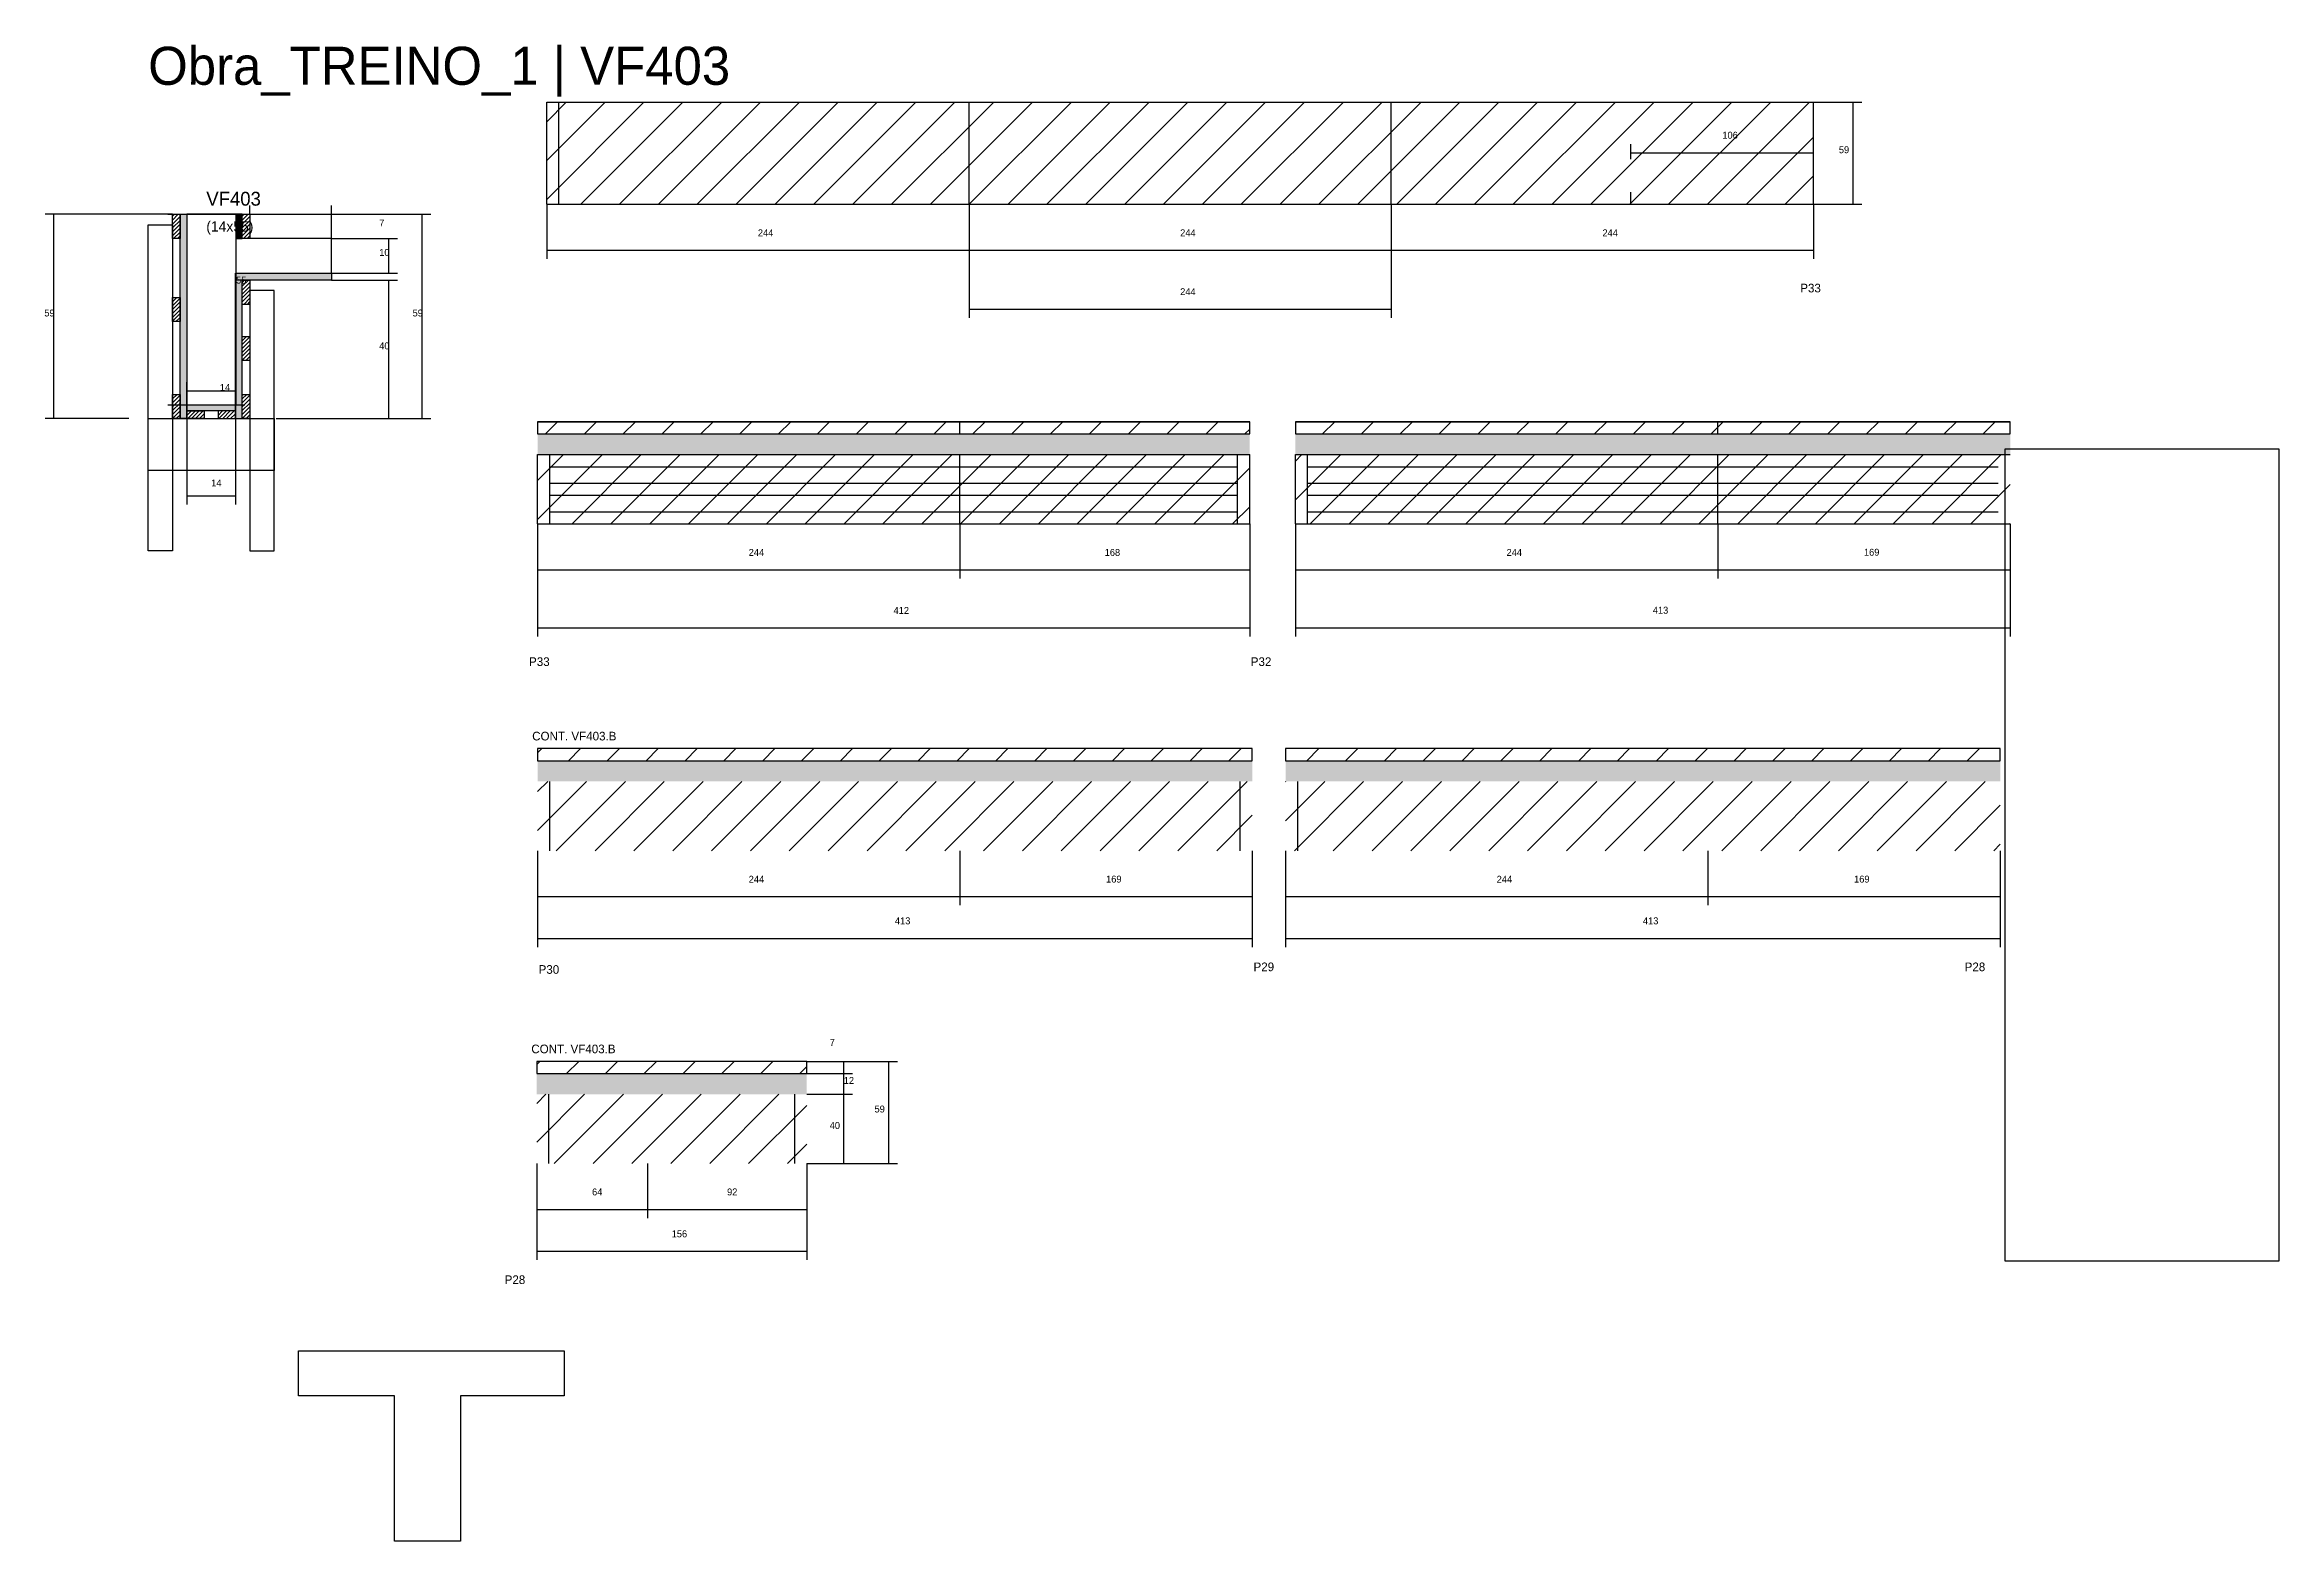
# Model space of a CAD drawing. Header units: metres. Extents: x -41 to 34840, y -36000 to 1848.
# Drawn here: x 20320 to 21611, y -4501 to -3637 of the extents above; entities that cross this region are included whole.
import ezdxf

# ---------------------------------------------------------------- set-up
doc = ezdxf.new("R2010")
doc.units = ezdxf.units.M
for name, color, linetype in [('CONCRETO', 251, 'Continuous'), ('COTA', 4, 'Continuous'), ('Cota Seção (2x)', 4, 'Continuous'), ('Hachura', 253, 'Continuous'), ('LABEL_ID', 3, 'Continuous'), ('Madeira', 126, 'Continuous'), ('NOMENCLATURA', 7, 'Continuous'), ('Painéis', 200, 'Continuous'), ('REAPROVEITAMENTO', 251, 'Continuous'), ('SARR_2.2x7', 40, 'Continuous'), ('SARR_3.5x7', 81, 'Continuous'), ('Texto Seção', 7, 'Continuous')]:
    doc.layers.add(name, color=color, linetype=linetype)

msp = doc.modelspace()

# ---------------------------------------------------------------- texts
at = {"layer": 'COTA'}
for s, p in [('106', (21289.6, -3691.1)), ('59', (21356.9, -3699.5)), ('7', (20513.5, -3741.8)), ('244', (20732.3, -3747.5)), ('244', (20976.3, -3747.5)), ('244', (21220.3, -3747.5)), ('10', (20513.5, -3758.8)), ('244', (20976.3, -3781.5)), ('59', (20320, -3793.8)), ('59', (20532.8, -3793.8)), ('40', (20513.5, -3812.8)), ('14', (20416.4, -3892)), ('244', (20727, -3932.1)), ('168', (20932.7, -3932.1)), ('244', (21164.9, -3932.1)), ('169', (21371.4, -3932)), ('412', (20810.7, -3965.6)), ('413', (21249.4, -3965.5)), ('244', (20727, -4120.9)), ('169', (20933.5, -4120.8)), ('244', (21159.2, -4120.9)), ('169', (21365.7, -4120.8)), ('413', (20811.5, -4144.9)), ('413', (21243.7, -4144.9)), ('7', (20773.8, -4215.2)), ('12', (20781.9, -4237.1)), ('40', (20773.8, -4263.1)), ('59', (20799.7, -4253.6)), ('64', (20636.5, -4301.5)), ('92', (20714.5, -4301.5)), ('156', (20682.5, -4325.7))]:
    msp.add_text(s, height=4, dxfattribs=at).set_placement(p)
at = {"layer": 'Cota Seção (2x)'}
for s, p in [('55', (20430.8, -3774.8)), ('14', (20421.4, -3836.8))]:
    msp.add_text(s, height=4, dxfattribs=at).set_placement(p)
at = {"layer": 'LABEL_ID'}
msp.add_text('Obra_TREINO_1 | VF403', height=22, dxfattribs=at).set_placement((20380, -3660))
at = {"layer": 'NOMENCLATURA'}
for s, p in [('P33', (21334.6, -3779.9)), ('P33', (20600.1, -3995.7)), ('P32', (21017.1, -3995.7)), ('P30', (20605.6, -4173.5)), ('P29', (21018.7, -4172)), ('P28', (21429.6, -4172)), ('P28', (20586, -4352.7))]:
    msp.add_text(s, height=5, dxfattribs=at).set_placement(p)
at = {"layer": 'Texto Seção'}
for s, height, p in [('VF403', 8, (20413.6, -3729.8)), ('(14x55)', 6, (20413.6, -3744.8)), ('CONT. VF403.B', 5, (20601.9, -4038.7)), ('CONT. VF403.B', 5, (20601.4, -4219.4))]:
    msp.add_text(s, height=height, dxfattribs=at).set_placement(p)

# ---------------------------------------------------------------- hatches: boundary and pattern name
at = {"layer": 'COTA'}
h = msp.add_hatch(dxfattribs=at)
h.set_pattern_fill('AR-CONC', scale=0.03)
h.paths.add_polyline_path([(21016.5, -3861.6), (20605, -3861.6), (20605, -3861.6), (20605, -3873.6), (20605, -3873.6), (21016.5, -3873.6), (21016.5, -3873.6), (21016.5, -3861.6)])
h = msp.add_hatch(dxfattribs=at)
h.set_pattern_fill('AR-CONC', scale=0.03)
h.paths.add_polyline_path([(21455.9, -3861.6), (21042.9, -3861.6), (21042.9, -3861.6), (21042.9, -3873.6), (21042.9, -3873.6), (21455.9, -3873.6), (21455.9, -3873.6), (21455.9, -3861.6)])
h = msp.add_hatch(dxfattribs=at)
h.set_pattern_fill('AR-CONC', scale=0.03)
h.paths.add_polyline_path([(21018, -4062.4), (21018, -4050.4), (21018, -4050.4), (20605, -4050.4), (20605, -4050.4), (20605, -4062.4), (20605, -4062.4), (21018, -4062.4)])
h = msp.add_hatch(dxfattribs=at)
h.set_pattern_fill('AR-CONC', scale=0.03)
h.paths.add_polyline_path([(21450.2, -4062.4), (21450.2, -4050.4), (21450.2, -4050.4), (21037.2, -4050.4), (21037.2, -4050.4), (21037.2, -4062.4), (21037.2, -4062.4), (21450.2, -4062.4)])
h = msp.add_hatch(dxfattribs=at)
h.set_pattern_fill('AR-CONC', scale=0.03)
h.paths.add_polyline_path([(20760.5, -4243.1), (20760.5, -4231.1), (20760.5, -4231.1), (20604.5, -4231.1), (20604.5, -4231.1), (20604.5, -4243.1), (20604.5, -4243.1), (20760.5, -4243.1)])
at = {"layer": 'Hachura'}
h = msp.add_hatch(dxfattribs=at)
h.set_pattern_fill('ANSI31', scale=0.5)
h.paths.add_polyline_path([(20398.4, -3748.8), (20394, -3748.8), (20394, -3748.8), (20394, -3734.8), (20394, -3734.8), (20398.4, -3734.8), (20398.4, -3734.8), (20398.4, -3748.8)])
h = msp.add_hatch(color=8, dxfattribs=at)
h.dxf.hatch_style = 1
h.paths.add_polyline_path([(20398.4, -3734.8), (20402.4, -3734.8), (20402.4, -3734.8), (20402.4, -3852.8), (20402.4, -3852.8), (20398.4, -3852.8), (20398.4, -3852.8), (20398.4, -3734.8)])
h = msp.add_hatch(color=8, dxfattribs=at)
h.dxf.hatch_style = 1
h.paths.add_polyline_path([(20434.4, -3734.8), (20430.8, -3734.8), (20430.8, -3734.8), (20430.8, -3748.8), (20430.8, -3748.8), (20434.4, -3748.8), (20434.4, -3748.8), (20434.4, -3734.8)])
h = msp.add_hatch(dxfattribs=at)
h.set_pattern_fill('ANSI31', scale=0.5)
h.paths.add_polyline_path([(20438.8, -3748.8), (20434.4, -3748.8), (20434.4, -3748.8), (20434.4, -3734.8), (20434.4, -3734.8), (20438.8, -3734.8), (20438.8, -3734.8), (20438.8, -3748.8)])
h = msp.add_hatch(color=8, dxfattribs=at)
h.dxf.hatch_style = 1
h.paths.add_polyline_path([(20430.4, -3772.8), (20430.4, -3768.8), (20430.4, -3768.8), (20486, -3768.8), (20486, -3768.8), (20486, -3772.8), (20486, -3772.8), (20430.4, -3772.8)])
h = msp.add_hatch(dxfattribs=at)
h.set_pattern_fill('ANSI31', scale=0.5)
h.paths.add_polyline_path([(20398.4, -3796.8), (20394, -3796.8), (20394, -3796.8), (20394, -3782.8), (20394, -3782.8), (20398.4, -3782.8), (20398.4, -3782.8), (20398.4, -3796.8)])
h = msp.add_hatch(color=8, dxfattribs=at)
h.dxf.hatch_style = 1
h.paths.add_polyline_path([(20430.4, -3772.8), (20434.4, -3772.8), (20434.4, -3772.8), (20434.4, -3852.8), (20434.4, -3852.8), (20430.4, -3852.8), (20430.4, -3852.8), (20430.4, -3772.8)])
h = msp.add_hatch(dxfattribs=at)
h.set_pattern_fill('ANSI31', scale=0.5)
h.paths.add_polyline_path([(20438.8, -3786.8), (20434.4, -3786.8), (20434.4, -3786.8), (20434.4, -3772.8), (20434.4, -3772.8), (20438.8, -3772.8), (20438.8, -3772.8), (20438.8, -3786.8)])
h = msp.add_hatch(dxfattribs=at)
h.set_pattern_fill('ANSI31', scale=0.5)
h.paths.add_polyline_path([(20438.8, -3819.3), (20434.4, -3819.3), (20434.4, -3819.3), (20434.4, -3805.3), (20434.4, -3805.3), (20438.8, -3805.3), (20438.8, -3805.3), (20438.8, -3819.3)])
h = msp.add_hatch(dxfattribs=at)
h.set_pattern_fill('ANSI31', scale=0.5)
h.paths.add_polyline_path([(20398.4, -3852.8), (20394, -3852.8), (20394, -3852.8), (20394, -3838.8), (20394, -3838.8), (20398.4, -3838.8), (20398.4, -3838.8), (20398.4, -3852.8)])
h = msp.add_hatch(color=8, dxfattribs=at)
h.dxf.hatch_style = 1
h.paths.add_polyline_path([(20402.4, -3848.4), (20402.4, -3844.8), (20402.4, -3844.8), (20430.4, -3844.8), (20430.4, -3844.8), (20430.4, -3848.4), (20430.4, -3848.4), (20402.4, -3848.4)])
h = msp.add_hatch(dxfattribs=at)
h.set_pattern_fill('ANSI31', scale=0.5)
h.paths.add_polyline_path([(20438.8, -3852.8), (20434.4, -3852.8), (20434.4, -3852.8), (20434.4, -3838.8), (20434.4, -3838.8), (20438.8, -3838.8), (20438.8, -3838.8), (20438.8, -3852.8)])
h = msp.add_hatch(dxfattribs=at)
h.set_pattern_fill('ANSI31', scale=0.5)
h.paths.add_polyline_path([(20402.4, -3852.8), (20402.4, -3848.4), (20402.4, -3848.4), (20412.4, -3848.4), (20412.4, -3848.4), (20412.4, -3852.8), (20412.4, -3852.8), (20402.4, -3852.8)])
h = msp.add_hatch(dxfattribs=at)
h.set_pattern_fill('ANSI31', scale=0.5)
h.paths.add_polyline_path([(20430.4, -3852.8), (20430.4, -3848.4), (20430.4, -3848.4), (20420.4, -3848.4), (20420.4, -3848.4), (20420.4, -3852.8), (20420.4, -3852.8), (20430.4, -3852.8)])
at = {"layer": 'REAPROVEITAMENTO'}
h = msp.add_hatch(dxfattribs=at)
h.set_pattern_fill('ANSI31', scale=5)
h.paths.add_polyline_path([(21342.3, -3729), (21342.3, -3670), (21342.3, -3670), (20610.3, -3670), (20610.3, -3670), (20610.3, -3729), (20610.3, -3729), (21342.3, -3729)])
h = msp.add_hatch(dxfattribs=at)
h.set_pattern_fill('ANSI31', scale=5)
h.paths.add_polyline_path([(21016.5, -3861.6), (21016.5, -3854.6), (21016.5, -3854.6), (20605, -3854.6), (20605, -3854.6), (20605, -3861.6), (20605, -3861.6), (21016.5, -3861.6)])
h = msp.add_hatch(dxfattribs=at)
h.set_pattern_fill('ANSI31', scale=5)
h.paths.add_polyline_path([(21455.9, -3861.6), (21455.9, -3854.6), (21455.9, -3854.6), (21042.9, -3854.6), (21042.9, -3854.6), (21042.9, -3861.6), (21042.9, -3861.6), (21455.9, -3861.6)])
h = msp.add_hatch(dxfattribs=at)
h.set_pattern_fill('ANSI31', scale=5)
h.paths.add_polyline_path([(21016.5, -3913.6), (21016.5, -3873.6), (21016.5, -3873.6), (20605, -3873.6), (20605, -3873.6), (20605, -3913.6), (20605, -3913.6), (21016.5, -3913.6)])
h = msp.add_hatch(dxfattribs=at)
h.set_pattern_fill('ANSI31', scale=5)
h.paths.add_polyline_path([(21455.9, -3913.6), (21455.9, -3873.6), (21455.9, -3873.6), (21042.9, -3873.6), (21042.9, -3873.6), (21042.9, -3913.6), (21042.9, -3913.6), (21455.9, -3913.6)])
h = msp.add_hatch(dxfattribs=at)
h.set_pattern_fill('ANSI31', scale=5)
h.paths.add_polyline_path([(21018, -4050.4), (21018, -4043.4), (21018, -4043.4), (20605, -4043.4), (20605, -4043.4), (20605, -4050.4), (20605, -4050.4), (21018, -4050.4)])
h = msp.add_hatch(dxfattribs=at)
h.set_pattern_fill('ANSI31', scale=5)
h.paths.add_polyline_path([(21450.2, -4050.4), (21450.2, -4043.4), (21450.2, -4043.4), (21037.2, -4043.4), (21037.2, -4043.4), (21037.2, -4050.4), (21037.2, -4050.4), (21450.2, -4050.4)])
h = msp.add_hatch(dxfattribs=at)
h.set_pattern_fill('ANSI31', scale=5)
h.paths.add_polyline_path([(21018, -4102.4), (21018, -4062.4), (21018, -4062.4), (20605, -4062.4), (20605, -4062.4), (20605, -4102.4), (20605, -4102.4), (21018, -4102.4)])
h = msp.add_hatch(dxfattribs=at)
h.set_pattern_fill('ANSI31', scale=5)
h.paths.add_polyline_path([(21450.2, -4102.4), (21450.2, -4062.4), (21450.2, -4062.4), (21037.2, -4062.4), (21037.2, -4062.4), (21037.2, -4102.4), (21037.2, -4102.4), (21450.2, -4102.4)])
h = msp.add_hatch(dxfattribs=at)
h.set_pattern_fill('ANSI31', scale=5)
h.paths.add_polyline_path([(20760.5, -4231.1), (20760.5, -4224.1), (20760.5, -4224.1), (20604.5, -4224.1), (20604.5, -4224.1), (20604.5, -4231.1), (20604.5, -4231.1), (20760.5, -4231.1)])
h = msp.add_hatch(dxfattribs=at)
h.set_pattern_fill('ANSI31', scale=5)
h.paths.add_polyline_path([(20760.5, -4283.1), (20760.5, -4243.1), (20760.5, -4243.1), (20604.5, -4243.1), (20604.5, -4243.1), (20604.5, -4283.1), (20604.5, -4283.1), (20760.5, -4283.1)])

# ---------------------------------------------------------------- linework, layer by layer
at = {"layer": 'CONCRETO'}
for points in [[(20486, -3768.8), (20486, -3748.8), (20430.8, -3748.8), (20430.8, -3734.8), (20402.4, -3734.8), (20402.4, -3844.8), (20430.4, -3844.8), (20430.4, -3768.8)], [(20466.8, -4417.3), (20466.8, -4391.3), (20620.4, -4391.3), (20620.4, -4417.3), (20560.4, -4417.3), (20560.4, -4501.3), (20522.4, -4501.3), (20522.4, -4417.3)]]:
    msp.add_lwpolyline(points, close=True, dxfattribs=at)
at = {"layer": 'COTA'}
for p, q in [((21342.3, -3670), (21370.1, -3670)), ((21365.1, -3729), (21365.1, -3670)), ((21236.8, -3699.5), (21236.8, -3694.2)), ((21236.8, -3699.2), (21342.3, -3699.2)), ((21342.3, -3699.5), (21342.3, -3694.2)), ((20438.8, -3734.8), (20438.8, -3729.8)), ((20486, -3748.8), (20486, -3729.8)), ((20610.3, -3729), (20610.3, -3760.5)), ((20854.3, -3729), (20854.3, -3760.5)), ((20854.3, -3729), (20854.3, -3760.5)), ((20854.3, -3729), (20854.3, -3794.6)), ((21098.3, -3729), (21098.3, -3760.5)), ((21098.3, -3729), (21098.3, -3794.6)), ((21098.3, -3729), (21098.3, -3760.5)), ((21342.3, -3729), (21370.1, -3729)), ((21342.3, -3729), (21342.3, -3760.5)), ((20394, -3734.8), (20320.5, -3734.8)), ((20325.5, -3852.8), (20325.5, -3734.8)), ((20438.8, -3734.8), (20543.3, -3734.8)), ((20438.8, -3734.8), (20486, -3734.8)), ((20538.3, -3852.8), (20538.3, -3734.8)), ((20486, -3748.8), (20524, -3748.8)), ((20519, -3768.8), (20519, -3748.8)), ((20610.3, -3755.5), (20854.3, -3755.5)), ((20854.3, -3755.5), (21098.3, -3755.5)), ((21098.3, -3755.5), (21342.3, -3755.5)), ((20486, -3768.8), (20524, -3768.8)), ((20486, -3772.8), (20524, -3772.8)), ((20519, -3852.8), (20519, -3772.8)), ((20854.3, -3789.6), (21098.3, -3789.6)), ((20368.8, -3852.8), (20320.5, -3852.8)), ((20402.4, -3852.8), (20402.4, -3902.5)), ((20430.4, -3852.8), (20430.4, -3902.5)), ((20454, -3852.8), (20543.3, -3852.8)), ((20454, -3852.8), (20524, -3852.8)), ((20402.4, -3897.5), (20430.4, -3897.5)), ((20605, -3913.6), (20605, -3945.2)), ((20605, -3913.6), (20605, -3978.7)), ((20849, -3913.6), (20849, -3945.2)), ((20849, -3913.6), (20849, -3945.2)), ((21016.5, -3913.6), (21016.5, -3945.2)), ((21016.5, -3913.6), (21016.5, -3978.7)), ((21042.9, -3913.6), (21042.9, -3945.2)), ((21042.9, -3913.6), (21042.9, -3978.7)), ((21286.9, -3913.6), (21286.9, -3945.2)), ((21286.9, -3913.6), (21286.9, -3945.2)), ((21455.9, -3913.6), (21455.9, -3945.2)), ((21455.9, -3913.6), (21455.9, -3978.7)), ((20605, -3940.2), (20849, -3940.2)), ((20849, -3940.2), (21016.5, -3940.2)), ((21042.9, -3940.2), (21286.9, -3940.2)), ((21286.9, -3940.2), (21455.9, -3940.2)), ((20605, -3973.7), (21016.5, -3973.7)), ((21042.9, -3973.7), (21455.9, -3973.7)), ((20605, -4102.4), (20605, -4133.9)), ((20605, -4102.4), (20605, -4158.1)), ((20849, -4102.4), (20849, -4133.9)), ((20849, -4102.4), (20849, -4133.9)), ((21018, -4102.4), (21018, -4133.9)), ((21018, -4102.4), (21018, -4158.1)), ((21037.2, -4102.4), (21037.2, -4133.9)), ((21037.2, -4102.4), (21037.2, -4158.1)), ((21281.2, -4102.4), (21281.2, -4133.9)), ((21281.2, -4102.4), (21281.2, -4133.9)), ((21450.2, -4102.4), (21450.2, -4133.9)), ((21450.2, -4102.4), (21450.2, -4158.1)), ((20605, -4128.9), (20849, -4128.9)), ((20849, -4128.9), (21018, -4128.9)), ((21037.2, -4128.9), (21281.2, -4128.9)), ((21281.2, -4128.9), (21450.2, -4128.9)), ((20605, -4153.1), (21018, -4153.1)), ((21037.2, -4153.1), (21450.2, -4153.1)), ((20760.5, -4224.1), (20786.9, -4224.1)), ((20760.5, -4224.1), (20812.9, -4224.1)), ((20760.5, -4231.1), (20786.9, -4231.1)), ((20760.5, -4231.1), (20786.9, -4231.1)), ((20781.9, -4231.1), (20781.9, -4224.1)), ((20781.9, -4243.1), (20781.9, -4231.1)), ((20807.9, -4283.1), (20807.9, -4224.1)), ((20760.5, -4243.1), (20786.9, -4243.1)), ((20760.5, -4243.1), (20786.9, -4243.1)), ((20781.9, -4283.1), (20781.9, -4243.1)), ((20604.5, -4283.1), (20604.5, -4314.6)), ((20604.5, -4283.1), (20604.5, -4338.8)), ((20668.5, -4283.1), (20668.5, -4314.6)), ((20668.5, -4283.1), (20668.5, -4314.6)), ((20760.5, -4283.1), (20760.5, -4314.6)), ((20760.5, -4283.1), (20760.5, -4338.8)), ((20760.5, -4283.1), (20786.9, -4283.1)), ((20760.5, -4283.1), (20812.9, -4283.1)), ((20604.5, -4309.6), (20668.5, -4309.6)), ((20668.5, -4309.6), (20760.5, -4309.6)), ((20604.5, -4333.8), (20760.5, -4333.8))]:
    msp.add_line(p, q, dxfattribs=at)
at = {"layer": 'Cota Seção (2x)'}
for p, q in [((20391.4, -3734.8), (20435.8, -3734.8)), ((20430.8, -3844.8), (20430.8, -3734.8)), ((20402.4, -3852.8), (20402.4, -3831.8)), ((20430.4, -3852.8), (20430.4, -3831.8)), ((20391.4, -3844.8), (20435.8, -3844.8)), ((20402.4, -3836.8), (20430.4, -3836.8))]:
    msp.add_line(p, q, dxfattribs=at)
at = {"layer": 'Madeira'}
for points in [[(20398.4, -3748.8), (20394, -3748.8), (20394, -3734.8), (20398.4, -3734.8)], [(20438.8, -3748.8), (20434.4, -3748.8), (20434.4, -3734.8), (20438.8, -3734.8)], [(20398.4, -3796.8), (20394, -3796.8), (20394, -3782.8), (20398.4, -3782.8)], [(20438.8, -3786.8), (20434.4, -3786.8), (20434.4, -3772.8), (20438.8, -3772.8)], [(20438.8, -3819.3), (20434.4, -3819.3), (20434.4, -3805.3), (20438.8, -3805.3)], [(20398.4, -3852.8), (20394, -3852.8), (20394, -3838.8), (20398.4, -3838.8)], [(20438.8, -3852.8), (20434.4, -3852.8), (20434.4, -3838.8), (20438.8, -3838.8)], [(20402.4, -3852.8), (20402.4, -3848.4), (20412.4, -3848.4), (20412.4, -3852.8)], [(20430.4, -3852.8), (20430.4, -3848.4), (20420.4, -3848.4), (20420.4, -3852.8)]]:
    msp.add_lwpolyline(points, close=True, dxfattribs=at)
at = {"layer": 'Painéis'}
for p, q in [((20610.3, -3670), (21342.3, -3670)), ((20610.3, -3729), (20610.3, -3670)), ((20854.3, -3729), (20854.3, -3670)), ((21098.3, -3729), (21098.3, -3670)), ((21342.3, -3729), (21342.3, -3670)), ((20610.3, -3729), (21342.3, -3729)), ((20430.4, -3768.8), (20486, -3768.8)), ((20402.4, -3844.8), (20430.4, -3844.8)), ((20605, -3854.6), (21016.5, -3854.6)), ((20849, -3861.6), (20849, -3854.6)), ((21016.5, -3861.6), (21016.5, -3854.6)), ((21042.9, -3854.6), (21455.9, -3854.6)), ((21286.9, -3861.6), (21286.9, -3854.6)), ((20605, -3861.6), (21016.5, -3861.6)), ((21042.9, -3861.6), (21455.9, -3861.6)), ((20605, -3873.6), (21016.5, -3873.6)), ((20605, -3913.6), (20605, -3873.6)), ((20849, -3913.6), (20849, -3873.6)), ((21016.5, -3913.6), (21016.5, -3873.6)), ((21042.9, -3873.6), (21455.9, -3873.6)), ((21042.9, -3913.6), (21042.9, -3873.6)), ((21286.9, -3913.6), (21286.9, -3873.6)), ((20605, -3913.6), (21016.5, -3913.6)), ((21042.9, -3913.6), (21455.9, -3913.6))]:
    msp.add_line(p, q, dxfattribs=at)
for points in [[(20398.4, -3734.8), (20402.4, -3734.8), (20402.4, -3852.8), (20398.4, -3852.8)], [(20434.4, -3734.8), (20430.8, -3734.8), (20430.8, -3748.8), (20434.4, -3748.8)], [(20430.4, -3772.8), (20430.4, -3768.8), (20486, -3768.8), (20486, -3772.8)], [(20434.4, -3772.8), (20430.4, -3772.8), (20430.4, -3852.8), (20434.4, -3852.8)], [(20402.4, -3848.4), (20402.4, -3844.8), (20430.4, -3844.8), (20430.4, -3848.4)], [(20605, -3861.6), (21016.5, -3861.6), (21016.5, -3854.6), (20605, -3854.6)], [(21042.9, -3861.6), (21455.9, -3861.6), (21455.9, -3854.6), (21042.9, -3854.6)], [(20605, -4050.4), (21018, -4050.4), (21018, -4043.4), (20605, -4043.4)], [(21037.2, -4050.4), (21450.2, -4050.4), (21450.2, -4043.4), (21037.2, -4043.4)], [(20604.5, -4231.1), (20760.5, -4231.1), (20760.5, -4224.1), (20604.5, -4224.1)]]:
    msp.add_lwpolyline(points, close=True, dxfattribs=at)
at = {"layer": 'SARR_2.2x7'}
for p, q in [((20617.3, -3729), (20617.3, -3670)), ((21236.8, -3703), (21236.8, -3696)), ((21236.8, -3729), (21236.8, -3722)), ((20612, -3913.6), (20612, -3873.6)), ((20612, -3880.6), (20849, -3880.6)), ((20849, -3880.6), (21009.5, -3880.6)), ((21009.5, -3913.6), (21009.5, -3873.6)), ((21049.9, -3913.6), (21049.9, -3873.6)), ((21049.9, -3880.6), (21286.9, -3880.6)), ((21286.9, -3880.6), (21449, -3880.6)), ((20612, -3890.1), (20849, -3890.1)), ((20612, -3897.1), (20849, -3897.1)), ((20849, -3890.1), (21009.5, -3890.1)), ((20849, -3897.1), (21009.5, -3897.1)), ((21049.9, -3890.1), (21286.9, -3890.1)), ((21049.9, -3897.1), (21286.9, -3897.1)), ((21286.9, -3890.1), (21449, -3890.1)), ((21286.9, -3897.1), (21449, -3897.1)), ((20612, -3906.6), (20849, -3906.6)), ((20849, -3906.6), (21009.5, -3906.6)), ((21049.9, -3906.6), (21286.9, -3906.6)), ((21286.9, -3906.6), (21449, -3906.6)), ((20612, -4102.4), (20612, -4062.4)), ((21011, -4102.4), (21011, -4062.4)), ((21044.2, -4102.4), (21044.2, -4062.4)), ((20611.5, -4283.1), (20611.5, -4243.1)), ((20753.6, -4283.1), (20753.6, -4243.1))]:
    msp.add_line(p, q, dxfattribs=at)
at = {"layer": 'SARR_3.5x7'}
for points in [[(20380, -3740.8), (20394, -3740.8), (20394, -3929.2), (20380, -3929.2)], [(20452.8, -3778.8), (20438.8, -3778.8), (20438.8, -3929.2), (20452.8, -3929.2)], [(20380, -3852.8), (20452.8, -3852.8), (20452.8, -3882.8), (20380, -3882.8)]]:
    msp.add_lwpolyline(points, close=True, dxfattribs=at)
at = {"layer": 'Texto Seção'}
msp.add_lwpolyline([(21452.8, -4339.3), (21611.4, -4339.3), (21611.4, -3870.5), (21452.8, -3870.5)], close=True, dxfattribs=at)

msp.set_redraw_order([(e.dxf.handle, doc.entitydb.next_handle()) for e in msp.query("TEXT MTEXT ATTDEF DIMENSION ARC_DIMENSION")])  # texts and dimensions are drawn at this point

doc.saveas('drawing.dxf')
